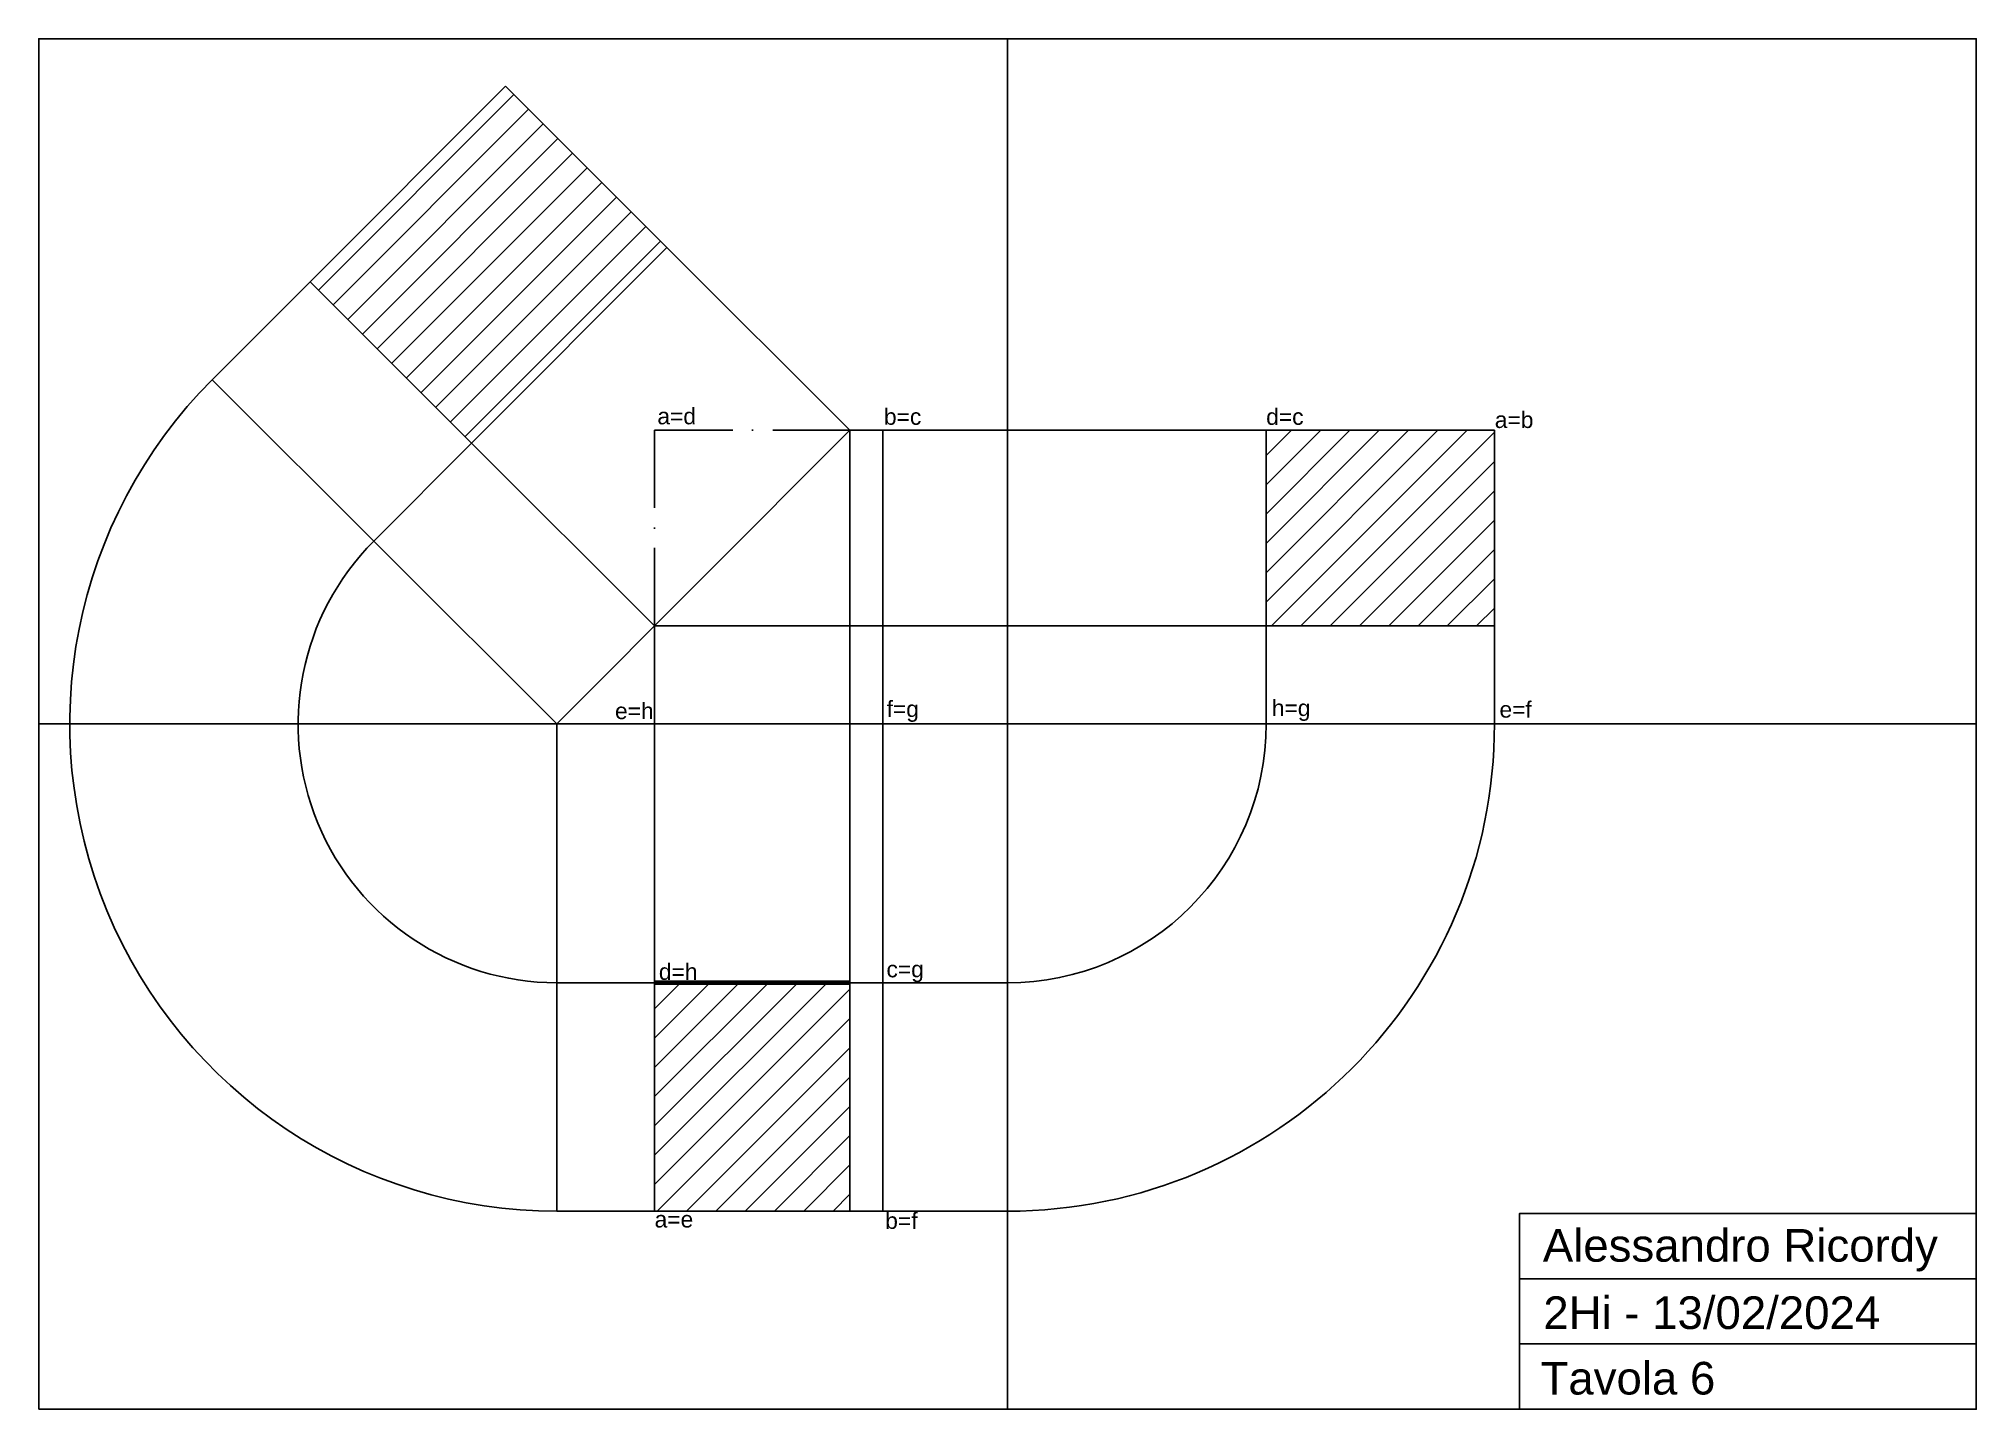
# Model space of a CAD drawing. Header units: millimetres. Extents: x 3231 to 36513, y 3878 to 11424.
# Drawn here: x 23999.2 to 24296.2, y 4545.1 to 4755.1 of the extents above; entities that cross this region are included whole.
import ezdxf

# ---------------------------------------------------------------- set-up
doc = ezdxf.new("R2010")
doc.units = ezdxf.units.MM
doc.linetypes.add('ACAD_ISO10W100', pattern=[18, 12, -3, 0, -3])
doc.layers.add('squadratura', color=7, linetype='Continuous', plot=False)
doc.layers.add('tav 3 6 7 linee di costr.', color=7, linetype='Continuous', true_color=0xf29c1c)
doc.layers.add('tav 6 proiezione ortogonale', color=7, linetype='Continuous', true_color=0xffffff)
doc.layers.add('tav 6 tratteggio', color=50, linetype='ACAD_ISO10W100')
doc.layers.add('tav 7 sezione', color=92, linetype='Continuous')
doc.styles.get("Standard").update_dxf_attribs({"font": 'arial.ttf'})

msp = doc.modelspace()

# ---------------------------------------------------------------- texts
at = {"char_height": 2.5, "attachment_point": 1}
for s, insert in [('{\\C0;a=d}', (24094.057, 4698.535)), ('{\\C0;d=c}', (24187.379, 4698.451)), ('{\\C0;f=g}', (24129.198, 4653.679)), ('{\\C0;h=g}', (24188.245, 4653.822)), ('{\\C0;d=h}', (24094.283, 4613.408))]:
    msp.add_mtext(s, dxfattribs=dict(at, insert=insert))
for s, width, insert in [('{\\C0;b=c}', 3.637978807091713e-12, (24128.788, 4698.455)), ('{\\C0;a=b}', 7.70021, (24222.421, 4697.97)), ('{\\C0;e=h}', 6.07596, (24087.56, 4653.359)), ('{\\C0;e=f}', 8.38404, (24223.144, 4653.588)), ('{\\C0;c=g}', 6.90681, (24129.179, 4613.795)), ('{\\C0;a=e}', 5.90215, (24093.636, 4575.461)), ('{\\C0;b=f}', 5.678, (24128.986, 4575.248))]:
    msp.add_mtext_dynamic_manual_height_columns(s, width=width, gutter_width=12.5, heights=[0], dxfattribs=dict(at, insert=insert))
at = {"layer": 'squadratura'}
for s, p in [('Alessandro Ricordy', (24229.788, 4567.722)), ('2Hi - 13/02/2024', (24229.864, 4557.405)), ('Tavola 6', (24229.44, 4547.366))]:
    msp.add_text(s, height=5, dxfattribs=at).set_placement(p)

# ---------------------------------------------------------------- hatches: boundary and pattern name
at = {"layer": 'tav 6 tratteggio'}
h = msp.add_hatch(dxfattribs=at)
h.set_pattern_fill('ANSI31', color=256)
h.paths.add_polyline_path([(24095.526, 4723.132), (24070.762, 4747.865), (24040.818, 4717.884), (24065.582, 4693.15)])
h.paths.add_polyline_path([(24222.379, 4695.112), (24187.379, 4695.112), (24187.379, 4665.13), (24222.379, 4665.13)])
h.paths.add_polyline_path([(24123.581, 4610.461), (24093.636, 4610.461), (24093.636, 4575.461), (24123.581, 4575.461)])

# ---------------------------------------------------------------- linework, layer by layer
for p, q in [((24147.728, 4755.112), (24147.728, 4545.112)), ((23999.228, 4650.112), (24296.228, 4650.112))]:
    msp.add_line(p, q)
at = {"layer": 'squadratura'}
for p, q in [((24226.228, 4565.112), (24296.228, 4565.112)), ((24226.228, 4555.112), (24296.228, 4555.112))]:
    msp.add_line(p, q, dxfattribs=at)
msp.add_lwpolyline([(23999.228, 4545.112), (24296.228, 4545.112), (24296.228, 4755.112), (23999.228, 4755.112)], close=True, dxfattribs=at)
msp.add_lwpolyline([(24226.228, 4545.112), (24226.228, 4575.112), (24296.228, 4575.112)], dxfattribs=at)
at = {"layer": 'tav 3 6 7 linee di costr.'}
for p, q in [((24123.581, 4695.112), (24095.526, 4723.132)), ((24025.818, 4702.865), (24040.818, 4717.884)), ((24078.636, 4650.112), (24025.818, 4702.865)), ((24050.582, 4678.132), (24065.582, 4693.15)), ((24093.636, 4665.13), (24065.582, 4693.15)), ((24123.581, 4695.112), (24078.636, 4650.112)), ((24123.581, 4610.461), (24123.581, 4695.112)), ((24128.636, 4695.112), (24187.379, 4695.112)), ((24187.379, 4665.13), (24093.636, 4665.13)), ((24078.636, 4650.112), (24078.636, 4575.461)), ((24093.636, 4650.112), (24093.636, 4610.461)), ((24128.636, 4610.461), (24128.636, 4650.112)), ((24187.379, 4650.112), (24222.379, 4650.112)), ((24093.636, 4610.461), (24078.636, 4610.461)), ((24147.728, 4610.461), (24128.636, 4610.461)), ((24093.636, 4575.461), (24078.636, 4575.461)), ((24128.636, 4575.461), (24147.728, 4575.461))]:
    msp.add_line(p, q, dxfattribs=at)
for centre, radius, start, end in [((24078.636, 4650.112), 74.651, 135.03543, 270), ((24078.636, 4650.112), 39.651, 135.03543, 270), ((24147.728, 4650.112), 74.651, 270, 0), ((24147.728, 4650.112), 39.651, 270, 0)]:
    msp.add_arc(centre, radius, start, end, dxfattribs=at)
at = {"layer": 'tav 6 proiezione ortogonale'}
for p, q in [((24128.636, 4695.112), (24123.581, 4695.112)), ((24128.636, 4650.112), (24128.636, 4695.112)), ((24093.636, 4665.13), (24093.636, 4650.112)), ((24187.379, 4665.13), (24187.379, 4650.112)), ((24222.379, 4665.13), (24222.379, 4650.112)), ((24093.636, 4650.112), (24128.636, 4650.112)), ((24123.581, 4610.461), (24128.636, 4610.461)), ((24128.636, 4575.461), (24128.636, 4610.461)), ((24123.581, 4575.461), (24128.636, 4575.461))]:
    msp.add_line(p, q, dxfattribs=at)
at = {"layer": 'tav 6 tratteggio'}
for p, q in [((24093.636, 4665.13), (24093.636, 4695.112)), ((24093.636, 4695.112), (24123.581, 4695.112))]:
    msp.add_line(p, q, dxfattribs=at)
at = {"layer": 'tav 7 sezione'}
for p, q in [((24070.762, 4747.865), (24040.818, 4717.884)), ((24070.762, 4747.865), (24095.526, 4723.132)), ((24095.526, 4723.132), (24065.582, 4693.15)), ((24040.818, 4717.884), (24065.582, 4693.15)), ((24187.379, 4695.112), (24222.379, 4695.112)), ((24187.379, 4695.112), (24187.379, 4665.13)), ((24222.379, 4695.112), (24222.379, 4665.13)), ((24187.379, 4665.13), (24222.379, 4665.13)), ((24093.636, 4610.461), (24093.636, 4575.461)), ((24123.581, 4610.461), (24123.581, 4575.461)), ((24093.636, 4575.461), (24123.581, 4575.461))]:
    msp.add_line(p, q, dxfattribs=at)
at = {"layer": 'tav 7 sezione', "lineweight": 80}
msp.add_line((24123.581, 4610.461), (24093.636, 4610.461), dxfattribs=at)

msp.set_redraw_order([(e.dxf.handle, doc.entitydb.next_handle()) for e in msp.query("TEXT MTEXT ATTDEF DIMENSION ARC_DIMENSION")])  # texts and dimensions are drawn at this point

doc.saveas('drawing.dxf')
